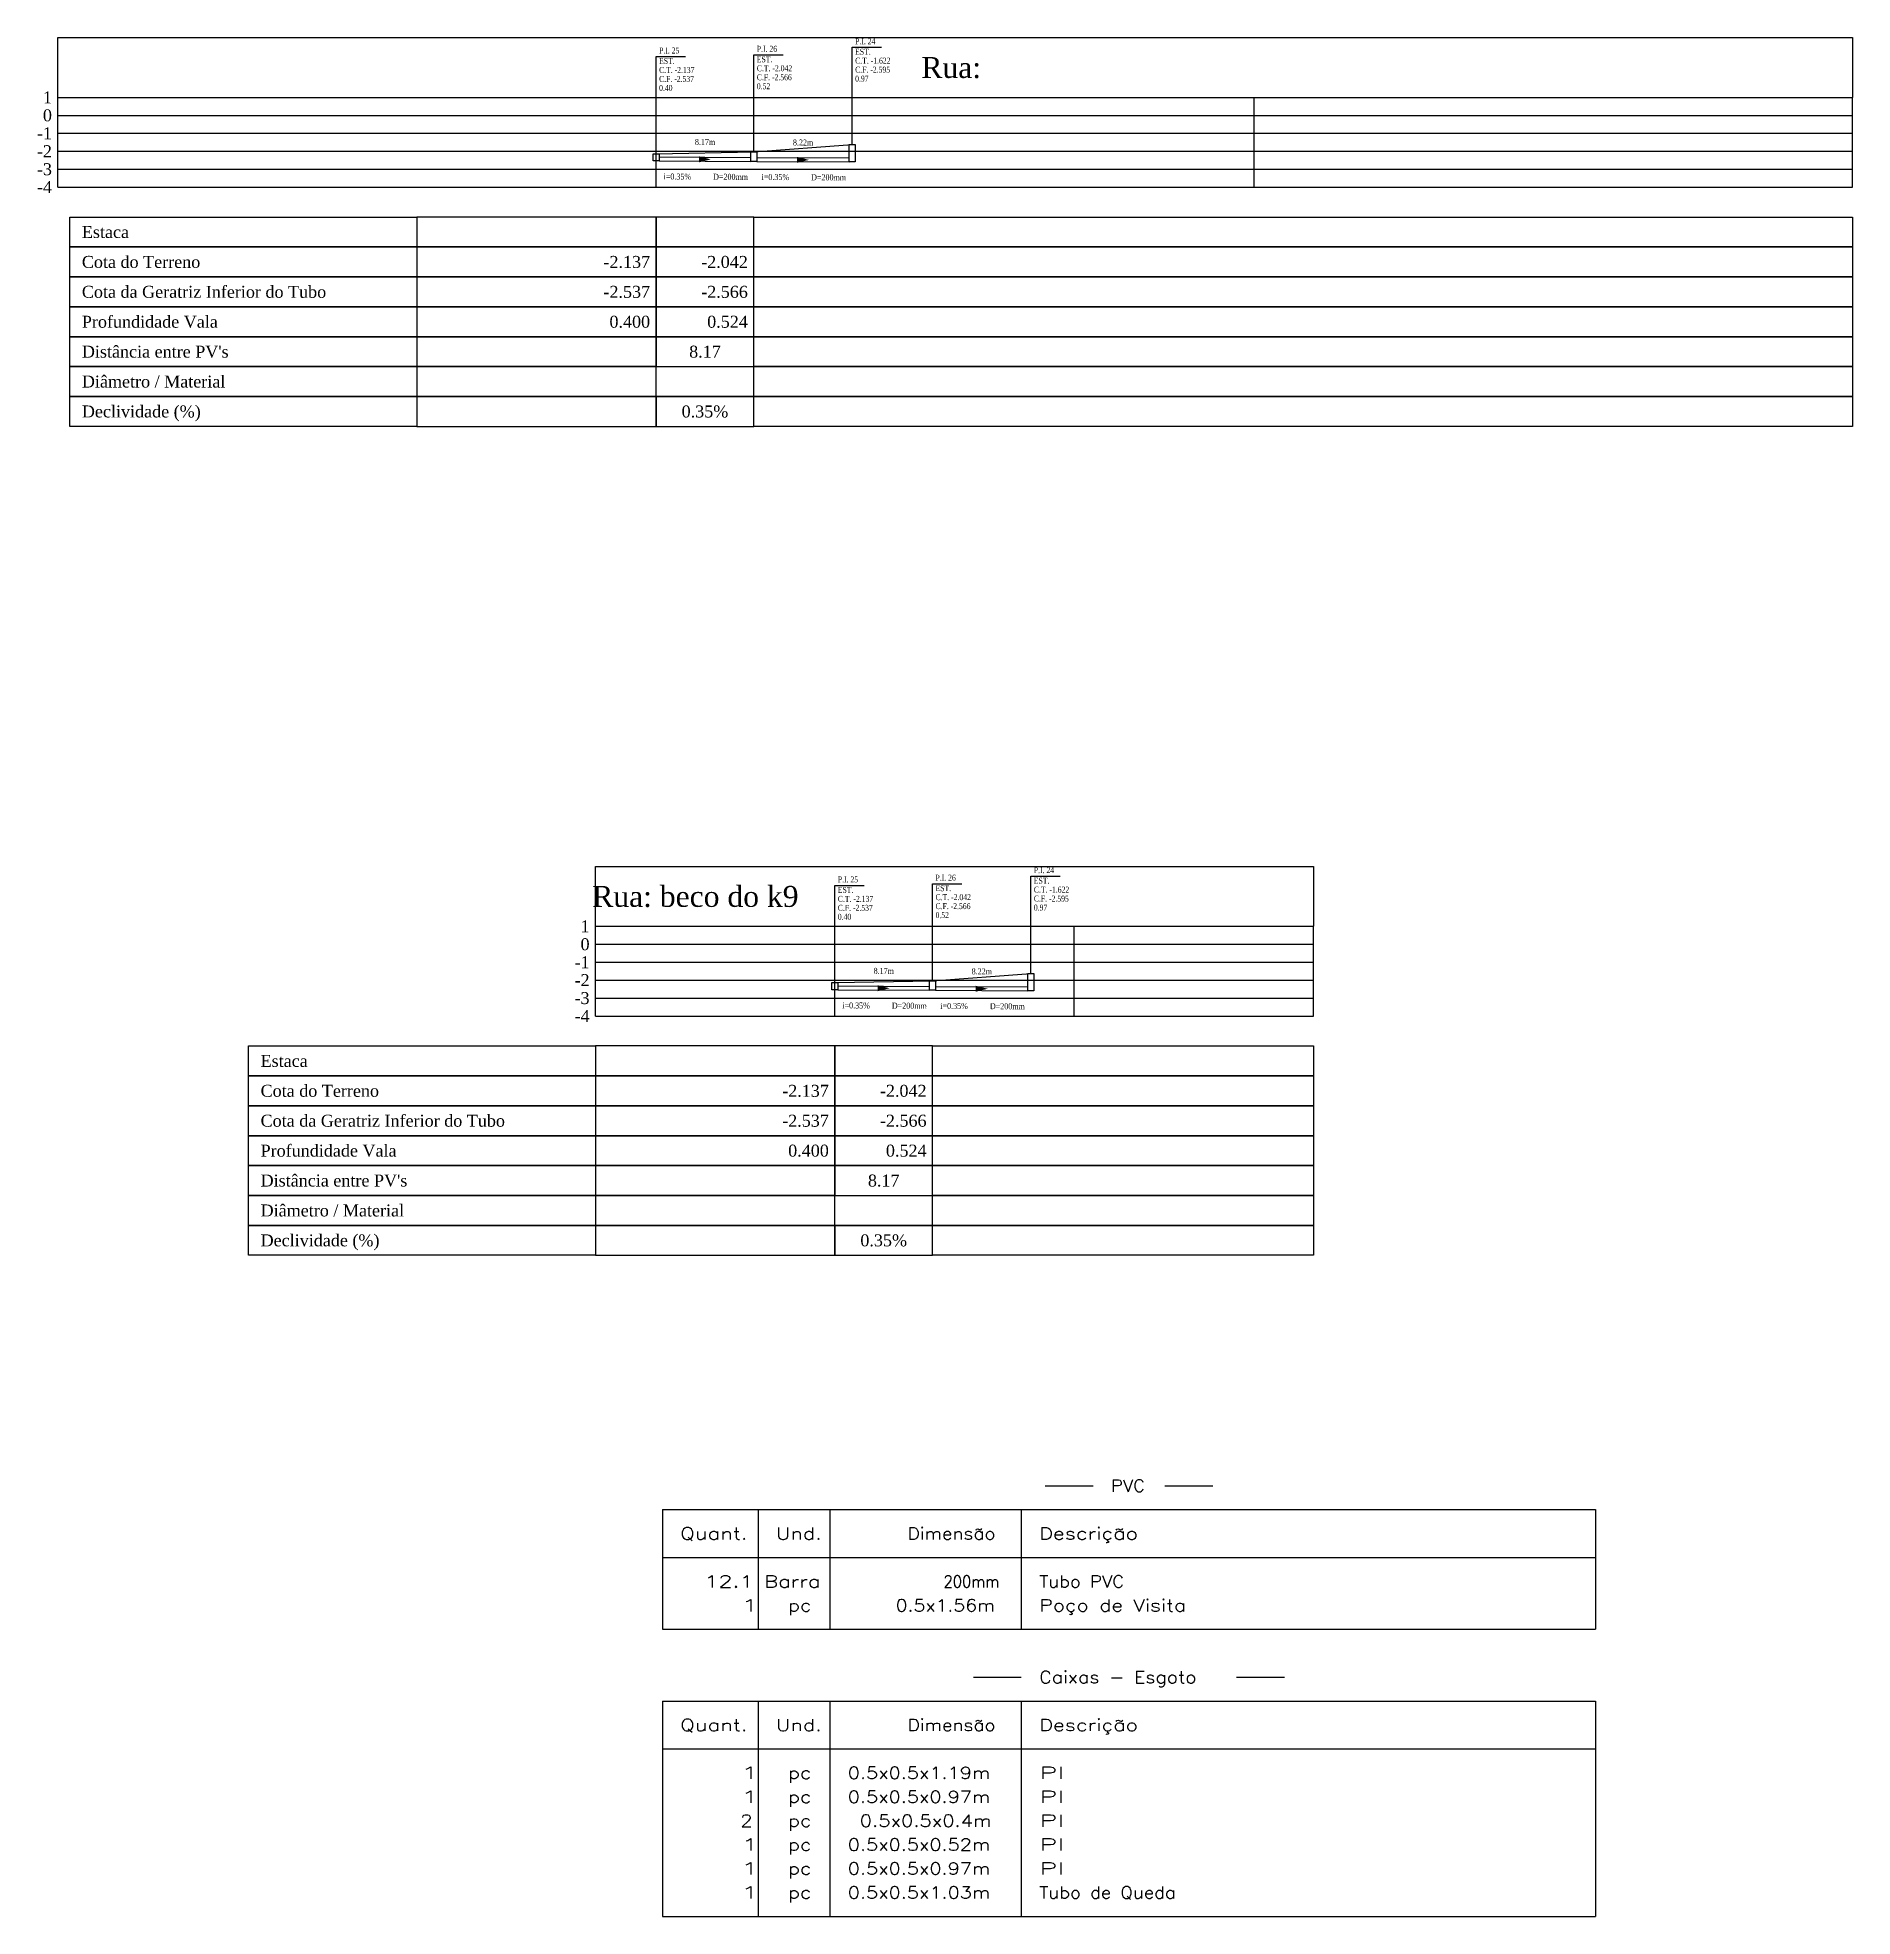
# Model space of a CAD drawing. Extents: x -44 to 14114764, y -20 to 289527804.
# Drawn here: x 359219.9 to 359371.6, y 7350777.1 to 7350934.2 of the extents above; entities that cross this region are included whole.
import ezdxf
from ezdxf.enums import TextEntityAlignment as Align

# ---------------------------------------------------------------- set-up
doc = ezdxf.new("R2010")
doc.units = 0
for name, color, linetype in [('LISTAGEM_LINHA', 7, 'Continuous'), ('LISTAGEM_TEXTO', 7, 'Continuous'), ('PS_IND_COMPRIMENTO', 7, 'Continuous'), ('PS_IND_DIAMETRO', 7, 'Continuous'), ('PS_IND_FLUXO', 3, 'Continuous'), ('PS_IND_INCLINACAO', 7, 'Continuous'), ('PS_PERFIL_CAIXAS', 7, 'Continuous'), ('PS_PERFIL_COTA_LIN', 7, 'Continuous'), ('PS_PERFIL_COTA_TXT', 5, 'Continuous'), ('PS_PERFIL_GRADE', 8, 'Continuous'), ('PS_PERFIL_TERRENO', 3, 'Continuous'), ('PS_PERFIL_TITULOS', 5, 'Continuous'), ('PS_PERFIL_TUBO', 7, 'Continuous'), ('PS_PONTOS_IDENTIFICACAO_LIN', 7, 'Continuous'), ('PS_PONTOS_IDENTIFICACAO_TXT', 7, 'Continuous')]:
    doc.layers.add(name, color=color, linetype=linetype)
doc.styles.add('ROMANS', font='ROMANS.shx', dxfattribs={"height": 2})
doc.styles.get("Standard").update_dxf_attribs({"font": 'times.ttf'})

msp = doc.modelspace()

# ---------------------------------------------------------------- texts
at = {"layer": 'LISTAGEM_TEXTO', "style": 'ROMANS'}
for s, width, p in [('PVC', 1.105263, (359309.671, 7350812.641)), ('Quant.', 1.298969, (359273.671, 7350808.641)), ('Und.', 1.272727, (359281.671, 7350808.641)), ('Dimensão', 1.135135, (359292.671, 7350808.641)), ('Descrição', 1.277027, (359303.671, 7350808.641)), ('12.1', 1.377049, (359275.671, 7350804.641)), ('Barra', 1.296296, (359280.671, 7350804.641)), ('200mm', 0.905172, (359295.671, 7350804.641)), ('Tubo PVC', 1.112583, (359303.671, 7350804.641)), ('1', 1.909091, (359278.671, 7350802.641)), ('pc', 1.235294, (359282.671, 7350802.641)), ('0.5x1.56m', 1.159509, (359291.671, 7350802.641)), ('Poço de Visita', 1.25641, (359303.671, 7350802.641)), ('Caixas - Esgoto', 1.162362, (359303.671, 7350796.641)), ('Quant.', 1.298969, (359273.671, 7350792.641)), ('Und.', 1.272727, (359281.671, 7350792.641)), ('Dimensão', 1.135135, (359292.671, 7350792.641)), ('Descrição', 1.277027, (359303.671, 7350792.641)), ('1', 1.909091, (359278.671, 7350788.641)), ('pc', 1.235294, (359282.671, 7350788.641)), ('0.5x0.5x1.19m', 1.186957, (359287.671, 7350788.641)), ('PI', 1.68, (359303.671, 7350788.641)), ('1', 1.909091, (359278.671, 7350786.641)), ('0.5x0.5x0.97m', 1.186957, (359287.671, 7350786.641)), ('PI', 1.68, (359303.671, 7350786.641)), ('pc', 1.235294, (359282.671, 7350786.641)), ('2', 1.235294, (359278.671, 7350784.641)), ('pc', 1.235294, (359282.671, 7350784.641)), ('0.5x0.5x0.4m', 1.2, (359288.671, 7350784.641)), ('PI', 1.68, (359303.671, 7350784.641)), ('1', 1.909091, (359278.671, 7350782.641)), ('pc', 1.235294, (359282.671, 7350782.641)), ('0.5x0.5x0.52m', 1.186957, (359287.671, 7350782.641)), ('PI', 1.68, (359303.671, 7350782.641)), ('1', 1.909091, (359278.671, 7350780.641)), ('pc', 1.235294, (359282.671, 7350780.641)), ('0.5x0.5x0.97m', 1.186957, (359287.671, 7350780.641)), ('PI', 1.68, (359303.671, 7350780.641)), ('1', 1.909091, (359278.671, 7350778.641)), ('0.5x0.5x1.03m', 1.186957, (359287.671, 7350778.641)), ('Tubo de Queda', 1.114286, (359303.671, 7350778.641)), ('pc', 1.235294, (359282.671, 7350778.641))]:
    msp.add_text(s, height=1, dxfattribs=dict(at, width=width)).set_placement(p)
at = {"layer": 'PS_IND_COMPRIMENTO', "width": 0.8}
for s, rotation, p in [('8.17m', 359.6795, (359275.738, 7350925.453)), ('8.22m', 359.6793, (359283.932, 7350925.409)), ('8.17m', 359.6795, (359290.678, 7350856.17)), ('8.22m', 359.6793, (359298.872, 7350856.127))]:
    msp.add_text(s, height=0.5, rotation=rotation, dxfattribs=at).set_placement(p, align=Align.MIDDLE_CENTER)
at = {"layer": 'PS_IND_DIAMETRO', "width": 0.8}
for rotation, p in [(359.6795, (359277.872, 7350922.541)), (359.6793, (359286.065, 7350922.497)), (359.6795, (359292.812, 7350853.258)), (359.6793, (359301.005, 7350853.215))]:
    msp.add_text('D=200mm', height=0.5, rotation=rotation, dxfattribs=at).set_placement(p, align=Align.MIDDLE_CENTER)
at = {"layer": 'PS_IND_INCLINACAO', "width": 0.8}
for rotation, p in [(359.6795, (359273.422, 7350922.565)), (359.6793, (359281.615, 7350922.522)), (359.6795, (359288.362, 7350853.283)), (359.6793, (359296.555, 7350853.24))]:
    msp.add_text('i=0.35%', height=0.5, rotation=rotation, dxfattribs=at).set_placement(p, align=Align.MIDDLE_CENTER)
at = {"layer": 'PS_PERFIL_COTA_TXT'}
for s, p in [('Estaca', (359223.645, 7350917.93)), ('Cota do Terreno', (359223.645, 7350915.43)), ('Cota da Geratriz Inferior do Tubo', (359223.645, 7350912.93)), ('Profundidade Vala', (359223.645, 7350910.43)), ("Distância entre PV's", (359223.645, 7350907.93)), ('Diâmetro / Material', (359223.645, 7350905.43)), ('Declividade (%)', (359223.645, 7350902.93)), ('Estaca', (359238.585, 7350848.648)), ('Cota do Terreno', (359238.585, 7350846.148)), ('Cota da Geratriz Inferior do Tubo', (359238.585, 7350843.648)), ('Profundidade Vala', (359238.585, 7350841.148)), ("Distância entre PV's", (359238.585, 7350838.648)), ('Diâmetro / Material', (359238.585, 7350836.148)), ('Declividade (%)', (359238.585, 7350833.648))]:
    msp.add_text(s, height=1, dxfattribs=at).set_placement(p, align=Align.MIDDLE_LEFT)
for s, p in [('-2.137', (359271.145, 7350915.43)), ('-2.042', (359279.314, 7350915.43)), ('-2.537', (359271.145, 7350912.93)), ('-2.566', (359279.314, 7350912.93)), ('0.400', (359271.145, 7350910.43)), ('0.524', (359279.314, 7350910.43)), ('-2.137', (359286.085, 7350846.148)), ('-2.042', (359294.254, 7350846.148)), ('-2.537', (359286.085, 7350843.648)), ('-2.566', (359294.254, 7350843.648)), ('0.400', (359286.085, 7350841.148)), ('0.524', (359294.254, 7350841.148))]:
    msp.add_text(s, height=1, dxfattribs=at).set_placement(p, align=Align.MIDDLE_RIGHT)
for s, p in [('8.17', (359275.73, 7350907.93)), ('0.35%', (359275.73, 7350902.93)), ('8.17', (359290.67, 7350838.648)), ('0.35%', (359290.67, 7350833.648))]:
    msp.add_text(s, height=1, dxfattribs=at).set_placement(p, align=Align.MIDDLE_CENTER)
at = {"layer": 'PS_PERFIL_TITULOS'}
for s, p in [('Rua: ', (359296.645, 7350931.68)), ('Rua: beco do k9 ', (359275.259, 7350862.398))]:
    msp.add_text(s, height=1.75, dxfattribs=at).set_placement(p, align=Align.MIDDLE_CENTER)
at = {"layer": 'PS_PONTOS_IDENTIFICACAO_TXT', "width": 0.7}
for s, p in [('P.I. 26', (359280.064, 7350932.992)), ('P.I. 24', (359288.283, 7350933.622)), ('P.I. 25', (359271.895, 7350932.849)), ('EST. ', (359271.895, 7350931.974)), ('EST. ', (359280.064, 7350932.117)), ('C.T. -2.042', (359280.064, 7350931.367)), ('EST. ', (359288.283, 7350932.747)), ('C.T. -1.622', (359288.283, 7350931.997)), ('0.40', (359271.895, 7350929.724)), ('C.T. -2.137', (359271.895, 7350931.224)), ('C.F. -2.537', (359271.895, 7350930.474)), ('0.52', (359280.064, 7350929.867)), ('C.F. -2.566', (359280.064, 7350930.617)), ('0.97', (359288.283, 7350930.497)), ('C.F. -2.595', (359288.283, 7350931.247)), ('P.I. 24', (359303.222, 7350864.34)), ('P.I. 25', (359286.835, 7350863.567)), ('EST. ', (359286.835, 7350862.692)), ('P.I. 26', (359295.004, 7350863.71)), ('EST. ', (359295.004, 7350862.835)), ('EST. ', (359303.222, 7350863.465)), ('C.T. -1.622', (359303.222, 7350862.715)), ('C.T. -2.137', (359286.835, 7350861.942)), ('C.F. -2.537', (359286.835, 7350861.192)), ('C.T. -2.042', (359295.004, 7350862.085)), ('C.F. -2.566', (359295.004, 7350861.335)), ('0.97', (359303.222, 7350861.215)), ('C.F. -2.595', (359303.222, 7350861.965)), ('0.40', (359286.835, 7350860.442)), ('0.52', (359295.004, 7350860.585))]:
    msp.add_text(s, height=0.5, dxfattribs=at).set_placement(p)

# ---------------------------------------------------------------- blocks, each defined once
blk = doc.blocks.new('*U1893')
at = {"layer": 'PS_PERFIL_GRADE', "linetype": 'Continuous'}
for p, q in [((0, 0), (0, 7.5)), ((0, 7.5), (60, 7.5)), ((20, 0), (20, 7.5)), ((40, 0), (40, 7.5)), ((60, 0), (60, 7.5)), ((0, 6), (60, 6)), ((0, 4.5), (60, 4.5)), ((0, 3), (60, 3)), ((0, 1.5), (60, 1.5)), ((0, 0), (60, 0))]:
    blk.add_line(p, q, dxfattribs=at)
blk.add_lwpolyline([(0, 7.5), (0, 12.5), (60, 12.5), (60, 7.5)], dxfattribs=at)
at = {"layer": 'PS_PERFIL_GRADE'}
for s, p in [('1', (-0.5, 7.5)), ('0', (-0.5, 6)), ('-1', (-0.5, 4.5)), ('-2', (-0.5, 3)), ('-3', (-0.5, 1.5)), ('-4', (-0.5, 0))]:
    blk.add_text(s, height=1, dxfattribs=at).set_placement(p, align=Align.MIDDLE_RIGHT)
blk = doc.blocks.new('*U1892')
at = {"layer": 'PS_PERFIL_GRADE', "linetype": 'Continuous'}
for p, q in [((0, 0), (0, 7.5)), ((0, 7.5), (150, 7.5)), ((50, 0), (50, 7.5)), ((100, 0), (100, 7.5)), ((150, 0), (150, 7.5)), ((0, 6), (150, 6)), ((0, 4.5), (150, 4.5)), ((0, 3), (150, 3)), ((0, 1.5), (150, 1.5)), ((0, 0), (150, 0))]:
    blk.add_line(p, q, dxfattribs=at)
blk.add_lwpolyline([(0, 7.5), (0, 12.5), (150, 12.5), (150, 7.5)], dxfattribs=at)
at = {"layer": 'PS_PERFIL_GRADE'}
for s, p in [('1', (-0.5, 7.5)), ('0', (-0.5, 6)), ('-1', (-0.5, 4.5)), ('-2', (-0.5, 3)), ('-3', (-0.5, 1.5)), ('-4', (-0.5, 0))]:
    blk.add_text(s, height=1, dxfattribs=at).set_placement(p, align=Align.MIDDLE_RIGHT)

# ---------------------------------------------------------------- linework, layer by layer
at = {"layer": 'LISTAGEM_LINHA'}
for p, q in [((359304.171, 7350813.141), (359308.171, 7350813.141)), ((359314.171, 7350813.141), (359318.171, 7350813.141)), ((359272.171, 7350811.141), (359350.171, 7350811.141)), ((359272.171, 7350811.141), (359272.171, 7350801.141)), ((359280.171, 7350811.141), (359280.171, 7350801.141)), ((359286.171, 7350811.141), (359286.171, 7350801.141)), ((359302.171, 7350811.141), (359302.171, 7350801.141)), ((359350.171, 7350811.141), (359350.171, 7350801.141)), ((359272.171, 7350807.141), (359350.171, 7350807.141)), ((359272.171, 7350801.141), (359350.171, 7350801.141)), ((359298.171, 7350797.141), (359302.171, 7350797.141)), ((359320.171, 7350797.141), (359324.171, 7350797.141)), ((359272.171, 7350795.141), (359350.171, 7350795.141)), ((359272.171, 7350795.141), (359272.171, 7350777.141)), ((359280.171, 7350795.141), (359280.171, 7350777.141)), ((359286.171, 7350795.141), (359286.171, 7350777.141)), ((359302.171, 7350795.141), (359302.171, 7350777.141)), ((359350.171, 7350795.141), (359350.171, 7350777.141)), ((359272.171, 7350791.141), (359350.171, 7350791.141)), ((359272.171, 7350777.141), (359350.171, 7350777.141))]:
    msp.add_line(p, q, dxfattribs=at)
at = {"layer": 'PS_IND_FLUXO'}
for points in [[(359275.23, 7350924.005, 0.5, 0, 0), (359276.23, 7350924, 0, 0, 0)], [(359283.424, 7350923.962, 0.5, 0, 0), (359284.424, 7350923.957, 0, 0, 0)], [(359290.17, 7350854.723, 0.5, 0, 0), (359291.17, 7350854.718, 0, 0, 0)], [(359298.363, 7350854.68, 0.5, 0, 0), (359299.363, 7350854.675, 0, 0, 0)]]:
    msp.add_lwpolyline(points, format="xyseb", dxfattribs=at)
at = {"layer": 'PS_PERFIL_CAIXAS', "linetype": 'Continuous'}
for points in [[(359271.395, 7350924.474), (359271.895, 7350924.474), (359271.895, 7350923.874), (359271.395, 7350923.874)], [(359279.564, 7350924.617), (359280.064, 7350924.617), (359280.064, 7350923.831), (359279.564, 7350923.831)], [(359287.783, 7350925.247), (359288.283, 7350925.247), (359288.283, 7350923.788), (359287.783, 7350923.788)], [(359286.335, 7350855.192), (359286.835, 7350855.192), (359286.835, 7350854.592), (359286.335, 7350854.592)], [(359294.504, 7350855.335), (359295.004, 7350855.335), (359295.004, 7350854.549), (359294.504, 7350854.549)], [(359302.722, 7350855.965), (359303.222, 7350855.965), (359303.222, 7350854.506), (359302.722, 7350854.506)]]:
    msp.add_lwpolyline(points, close=True, dxfattribs=at)
at = {"layer": 'PS_PERFIL_COTA_LIN', "linetype": 'Continuous'}
for points in [[(359251.645, 7350919.18), (359251.645, 7350916.68), (359222.645, 7350916.68), (359222.645, 7350919.18)], [(359251.645, 7350919.18), (359251.645, 7350916.68), (359271.645, 7350916.68), (359271.645, 7350919.18)], [(359271.645, 7350919.18), (359271.645, 7350916.68), (359279.814, 7350916.68), (359279.814, 7350919.18)], [(359371.645, 7350919.18), (359371.645, 7350916.68), (359279.814, 7350916.68), (359279.814, 7350919.18)], [(359251.645, 7350916.68), (359251.645, 7350914.18), (359222.645, 7350914.18), (359222.645, 7350916.68)], [(359251.645, 7350916.68), (359251.645, 7350914.18), (359271.645, 7350914.18), (359271.645, 7350916.68)], [(359271.645, 7350916.68), (359271.645, 7350914.18), (359279.814, 7350914.18), (359279.814, 7350916.68)], [(359371.645, 7350916.68), (359371.645, 7350914.18), (359279.814, 7350914.18), (359279.814, 7350916.68)], [(359251.645, 7350914.18), (359251.645, 7350911.68), (359222.645, 7350911.68), (359222.645, 7350914.18)], [(359251.645, 7350914.18), (359251.645, 7350911.68), (359271.645, 7350911.68), (359271.645, 7350914.18)], [(359271.645, 7350914.18), (359271.645, 7350911.68), (359279.814, 7350911.68), (359279.814, 7350914.18)], [(359371.645, 7350914.18), (359371.645, 7350911.68), (359279.814, 7350911.68), (359279.814, 7350914.18)], [(359251.645, 7350911.68), (359251.645, 7350909.18), (359222.645, 7350909.18), (359222.645, 7350911.68)], [(359251.645, 7350911.68), (359251.645, 7350909.18), (359271.645, 7350909.18), (359271.645, 7350911.68)], [(359271.645, 7350911.68), (359271.645, 7350909.18), (359279.814, 7350909.18), (359279.814, 7350911.68)], [(359371.645, 7350911.68), (359371.645, 7350909.18), (359279.814, 7350909.18), (359279.814, 7350911.68)], [(359251.645, 7350909.18), (359251.645, 7350906.68), (359222.645, 7350906.68), (359222.645, 7350909.18)], [(359251.645, 7350909.18), (359251.645, 7350906.68), (359271.645, 7350906.68), (359271.645, 7350909.18)], [(359271.645, 7350909.18), (359271.645, 7350906.68), (359279.814, 7350906.68), (359279.814, 7350909.18)], [(359371.645, 7350909.18), (359371.645, 7350906.68), (359279.814, 7350906.68), (359279.814, 7350909.18)], [(359251.645, 7350906.68), (359251.645, 7350904.18), (359222.645, 7350904.18), (359222.645, 7350906.68)], [(359251.645, 7350906.68), (359251.645, 7350904.18), (359271.645, 7350904.18), (359271.645, 7350906.68)], [(359371.645, 7350906.68), (359371.645, 7350904.18), (359279.814, 7350904.18), (359279.814, 7350906.68)], [(359251.645, 7350904.18), (359251.645, 7350901.68), (359222.645, 7350901.68), (359222.645, 7350904.18)], [(359251.645, 7350904.18), (359251.645, 7350901.68), (359271.645, 7350901.68), (359271.645, 7350904.18)], [(359271.645, 7350904.18), (359271.645, 7350901.68), (359279.814, 7350901.68), (359279.814, 7350904.18)], [(359371.645, 7350904.18), (359371.645, 7350901.68), (359279.814, 7350901.68), (359279.814, 7350904.18)], [(359266.585, 7350849.898), (359266.585, 7350847.398), (359237.585, 7350847.398), (359237.585, 7350849.898)], [(359266.585, 7350849.898), (359266.585, 7350847.398), (359286.585, 7350847.398), (359286.585, 7350849.898)], [(359286.585, 7350849.898), (359286.585, 7350847.398), (359294.754, 7350847.398), (359294.754, 7350849.898)], [(359326.585, 7350849.898), (359326.585, 7350847.398), (359294.754, 7350847.398), (359294.754, 7350849.898)], [(359266.585, 7350847.398), (359266.585, 7350844.898), (359237.585, 7350844.898), (359237.585, 7350847.398)], [(359266.585, 7350847.398), (359266.585, 7350844.898), (359286.585, 7350844.898), (359286.585, 7350847.398)], [(359286.585, 7350847.398), (359286.585, 7350844.898), (359294.754, 7350844.898), (359294.754, 7350847.398)], [(359326.585, 7350847.398), (359326.585, 7350844.898), (359294.754, 7350844.898), (359294.754, 7350847.398)], [(359266.585, 7350844.898), (359266.585, 7350842.398), (359237.585, 7350842.398), (359237.585, 7350844.898)], [(359266.585, 7350844.898), (359266.585, 7350842.398), (359286.585, 7350842.398), (359286.585, 7350844.898)], [(359286.585, 7350844.898), (359286.585, 7350842.398), (359294.754, 7350842.398), (359294.754, 7350844.898)], [(359326.585, 7350844.898), (359326.585, 7350842.398), (359294.754, 7350842.398), (359294.754, 7350844.898)], [(359266.585, 7350842.398), (359266.585, 7350839.898), (359237.585, 7350839.898), (359237.585, 7350842.398)], [(359266.585, 7350842.398), (359266.585, 7350839.898), (359286.585, 7350839.898), (359286.585, 7350842.398)], [(359286.585, 7350842.398), (359286.585, 7350839.898), (359294.754, 7350839.898), (359294.754, 7350842.398)], [(359326.585, 7350842.398), (359326.585, 7350839.898), (359294.754, 7350839.898), (359294.754, 7350842.398)], [(359266.585, 7350839.898), (359266.585, 7350837.398), (359237.585, 7350837.398), (359237.585, 7350839.898)], [(359266.585, 7350839.898), (359266.585, 7350837.398), (359286.585, 7350837.398), (359286.585, 7350839.898)], [(359286.585, 7350839.898), (359286.585, 7350837.398), (359294.754, 7350837.398), (359294.754, 7350839.898)], [(359326.585, 7350839.898), (359326.585, 7350837.398), (359294.754, 7350837.398), (359294.754, 7350839.898)], [(359266.585, 7350837.398), (359266.585, 7350834.898), (359237.585, 7350834.898), (359237.585, 7350837.398)], [(359266.585, 7350837.398), (359266.585, 7350834.898), (359286.585, 7350834.898), (359286.585, 7350837.398)], [(359326.585, 7350837.398), (359326.585, 7350834.898), (359294.754, 7350834.898), (359294.754, 7350837.398)], [(359266.585, 7350834.898), (359266.585, 7350832.398), (359237.585, 7350832.398), (359237.585, 7350834.898)], [(359266.585, 7350834.898), (359266.585, 7350832.398), (359286.585, 7350832.398), (359286.585, 7350834.898)], [(359286.585, 7350834.898), (359286.585, 7350832.398), (359294.754, 7350832.398), (359294.754, 7350834.898)], [(359326.585, 7350834.898), (359326.585, 7350832.398), (359294.754, 7350832.398), (359294.754, 7350834.898)]]:
    msp.add_lwpolyline(points, close=True, dxfattribs=at)
for points in [[(359271.645, 7350909.18), (359279.814, 7350909.18)], [(359251.645, 7350906.68), (359271.645, 7350906.68)], [(359271.645, 7350906.68), (359279.814, 7350906.68)], [(359271.645, 7350906.68), (359279.814, 7350906.68)], [(359251.645, 7350904.18), (359271.645, 7350904.18)], [(359271.645, 7350904.18), (359279.814, 7350904.18)], [(359271.645, 7350904.18), (359279.814, 7350904.18)], [(359271.645, 7350901.68), (359279.814, 7350901.68)], [(359286.585, 7350839.898), (359294.754, 7350839.898)], [(359266.585, 7350837.398), (359286.585, 7350837.398)], [(359286.585, 7350837.398), (359294.754, 7350837.398)], [(359286.585, 7350837.398), (359294.754, 7350837.398)], [(359266.585, 7350834.898), (359286.585, 7350834.898)], [(359286.585, 7350834.898), (359294.754, 7350834.898)], [(359286.585, 7350834.898), (359294.754, 7350834.898)], [(359286.585, 7350832.398), (359294.754, 7350832.398)]]:
    msp.add_lwpolyline(points, dxfattribs=at)
at = {"layer": 'PS_PERFIL_TERRENO', "linetype": 'Continuous'}
for points in [[(359271.645, 7350924.474), (359279.814, 7350924.617), (359288.033, 7350925.247)], [(359286.585, 7350855.192), (359294.754, 7350855.335), (359302.972, 7350855.965)]]:
    msp.add_lwpolyline(points, dxfattribs=at)
at = {"layer": 'PS_PERFIL_TUBO', "linetype": 'Continuous'}
for points in [[(359271.895, 7350923.874), (359279.564, 7350923.831), (359279.564, 7350924.131), (359271.895, 7350924.174)], [(359280.064, 7350923.831), (359287.783, 7350923.788), (359287.783, 7350924.088), (359280.064, 7350924.131)], [(359286.835, 7350854.592), (359294.504, 7350854.549), (359294.504, 7350854.849), (359286.835, 7350854.892)], [(359295.004, 7350854.549), (359302.722, 7350854.506), (359302.722, 7350854.806), (359295.004, 7350854.849)]]:
    msp.add_lwpolyline(points, close=True, dxfattribs=at)
at = {"layer": 'PS_PONTOS_IDENTIFICACAO_LIN', "linetype": 'Continuous'}
for points in [[(359288.033, 7350925.247), (359288.033, 7350933.372), (359290.483, 7350933.372)], [(359271.645, 7350924.474), (359271.645, 7350932.599), (359274.095, 7350932.599)], [(359279.814, 7350924.617), (359279.814, 7350932.742), (359282.264, 7350932.742)], [(359286.585, 7350855.192), (359286.585, 7350863.317), (359289.035, 7350863.317)], [(359294.754, 7350855.335), (359294.754, 7350863.46), (359297.204, 7350863.46)], [(359302.972, 7350855.965), (359302.972, 7350864.09), (359305.422, 7350864.09)]]:
    msp.add_lwpolyline(points, dxfattribs=at)

# ---------------------------------------------------------------- block references
at = {"layer": 'PS_PERFIL_GRADE'}
for name, p in [('*U1892', (359221.645, 7350921.68)), ('*U1893', (359266.585, 7350852.398))]:
    msp.add_blockref(name, p, dxfattribs=at)

msp.set_redraw_order([(e.dxf.handle, doc.entitydb.next_handle()) for e in msp.query("TEXT MTEXT ATTDEF DIMENSION ARC_DIMENSION")])  # texts and dimensions are drawn at this point

doc.saveas('drawing.dxf')
